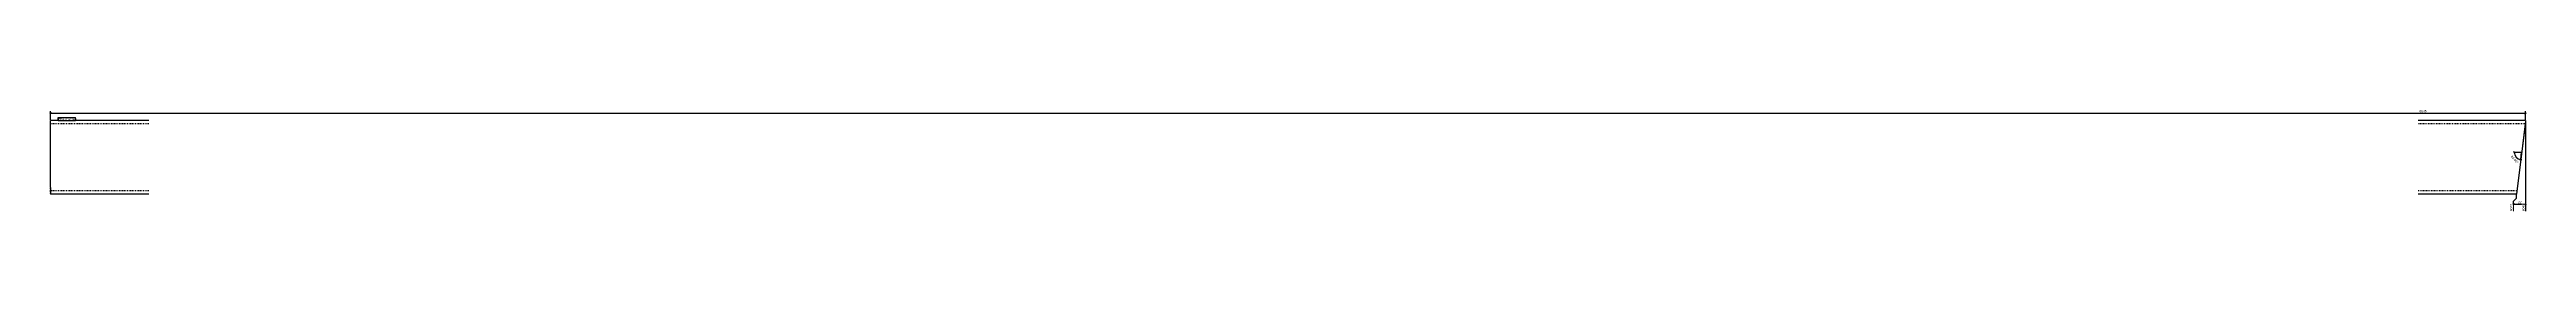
# Model space of a CAD drawing. Header units: millimetres. Extents: x 4 to 6054, y 3 to 254.
import ezdxf

# ---------------------------------------------------------------- set-up
doc = ezdxf.new("R2010")
doc.units = ezdxf.units.MM
doc.linetypes.add('DXK_LINE_DOT2', pattern=[3.9198, 1.9599, -1.9599])
for name, color, linetype in [('MÅLSÆTNING', 7, 'Continuous'), ('STÅL', 7, 'Continuous'), ('TEKST', 7, 'Continuous')]:
    doc.layers.add(name, color=color, linetype=linetype)
doc.styles.add('Arial Narrow', font='ARIALN.TTF', dxfattribs={"height": 0.2})

msp = doc.modelspace()

# ---------------------------------------------------------------- linework, layer by layer
at = {"layer": 'MÅLSÆTNING', "color": 7, "linetype": 'Continuous'}
for p, q in [((9, 245.4), (4.5, 243.6)), ((6.8, 228), (6.8, 249.8)), ((6.8, 244.5), (6051.3, 244.5)), ((6049.1, 243.6), (6053.6, 245.4)), ((6051.3, 228), (6051.3, 249.8)), ((6051.1, 225), (6039.6, 130.8)), ((6024.7, 146.4), (6022.9, 150.9)), ((6023.8, 148.7), (6041.8, 148.7)), ((6037.2, 130.2), (6041.9, 131.4)), ((6039.6, 130.8), (6041.8, 148.7)), ((6024, 22.6), (6019.5, 20.8)), ((6021.7, 29.2), (6029.2, 36.7)), ((6021.7, 4.5), (6021.7, 29.2)), ((6021.7, 21.7), (6051.3, 21.7)), ((6029.2, 36.7), (6029.2, 45)), ((6049.1, 20.8), (6053.6, 22.6))]:
    msp.add_line(p, q, dxfattribs=at)
msp.add_arc((6041.8, 148.7), 18, 180, 263, dxfattribs=at)
at = {"layer": 'STÅL', "color": 2, "linetype": 'Continuous'}
for p, q in [((246.8, 226.5), (6.8, 226.5)), ((6.8, 62.5), (6.8, 226.5)), ((6051.3, 226.5), (5789.2, 226.5)), ((6050.1, 216.6), (6029.2, 46.5)), ((6051.3, 226.5), (6050.1, 216.6)), ((6.8, 62.5), (6.8, 46.5)), ((246.8, 46.5), (6.8, 46.5)), ((6029.2, 46.5), (5789.2, 46.5))]:
    msp.add_line(p, q, dxfattribs=at)
at = {"layer": 'STÅL', "color": 7, "linetype": 'DXK_LINE_DOT2'}
for p, q in [((246.8, 218.5), (6.8, 218.5)), ((6050.3, 218.5), (5789.2, 218.5)), ((6.8, 55.1), (6.8, 62.5)), ((6.8, 54.5), (6.8, 55.1)), ((246.8, 54.5), (6.8, 54.5)), ((6.8, 47.7), (6.8, 54.5)), ((6030.2, 54.5), (5789.2, 54.5))]:
    msp.add_line(p, q, dxfattribs=at)

# ---------------------------------------------------------------- next in the draw order: wipeouts: each hides what was drawn before it
at = {"color": 0}
for points, layer in [([(5808, 245.6), (5808, 254), (5791, 254), (5791, 245.6)], 'MÅLSÆTNING'), ([(6027.7, 121.5), (6034, 127), (6019.4, 143.6), (6013.1, 138)], 'MÅLSÆTNING'), ([(35.5, 227.6), (35.5, 232.8), (26.3, 232.8), (26.3, 227.6)], 'TEKST')]:
    msp.add_wipeout(points, dxfattribs=at).dxf.layer = layer

# ---------------------------------------------------------------- next in the draw order: linework, layer by layer
at = {"layer": 'MÅLSÆTNING', "color": 7, "linetype": 'Continuous'}
msp.add_line((6051.3, 225), (6051.3, 4.5), dxfattribs=at)

# ---------------------------------------------------------------- next in the draw order: texts
at = {"layer": 'MÅLSÆTNING', "color": 3, "style": 'Arial Narrow'}
msp.add_text('6045', height=5.73, dxfattribs=at).set_placement((5792.2, 246.8))
msp.add_text('83.00°', height=5.73, rotation=-48.50088, dxfattribs=at).set_placement((6014.8, 137.9))

# ---------------------------------------------------------------- next in the draw order: wipeouts: each hides what was drawn before it
at = {"color": 0}
msp.add_wipeout([(35.5, 227.6), (35.5, 232.8), (26.3, 232.8), (26.3, 227.6)], dxfattribs=at).dxf.layer = 'TEKST'

# ---------------------------------------------------------------- next in the draw order: wipeouts: each hides what was drawn before it
for points, layer in [([(6041.4, 22.8), (6041.4, 31.2), (6031.7, 31.2), (6031.7, 22.8)], 'MÅLSÆTNING'), ([(67.2, 227.6), (67.2, 231.3), (37.1, 231.3), (37.1, 227.6)], 'TEKST')]:
    msp.add_wipeout(points, dxfattribs=at).dxf.layer = layer

# ---------------------------------------------------------------- next in the draw order: wipeouts: each hides what was drawn before it
at = {"color": 0, "linetype": 'Continuous'}
msp.add_wipeout([(6050.1, 20.3), (6041.7, 20.3), (6041.7, 3.3), (6050.1, 3.3)], dxfattribs=at).dxf.layer = 'MÅLSÆTNING'
at = {"color": 0}
msp.add_wipeout([(67.2, 227.6), (67.2, 231.3), (37.1, 231.3), (37.1, 227.6)], dxfattribs=at).dxf.layer = 'TEKST'

# ---------------------------------------------------------------- next in the draw order: linework, layer by layer
at = {"layer": 'TEKST', "color": 7, "linetype": 'Continuous'}
for p, q in [((25.4, 233.7), (68.1, 233.7)), ((25.4, 226.7), (25.4, 233.7)), ((25.4, 226.7), (68.1, 226.7)), ((68.1, 226.7), (68.1, 233.7))]:
    msp.add_line(p, q, dxfattribs=at)

# ---------------------------------------------------------------- next in the draw order: texts
at = {"layer": 'TEKST', "color": 3, "style": 'Arial Narrow'}
for s, height, p in [('s42', 5.01, (26.3, 227.6)), ('RHS180X180X8', 3.579, (37.1, 227.6))]:
    msp.add_text(s, height=height, dxfattribs=at).set_placement(p)

# ---------------------------------------------------------------- next in the draw order: wipeouts: each hides what was drawn before it
at = {"color": 0, "linetype": 'Continuous'}
msp.add_wipeout([(6020.5, 20.3), (6012.1, 20.3), (6012.1, 3.3), (6020.5, 3.3)], dxfattribs=at).dxf.layer = 'MÅLSÆTNING'

# ---------------------------------------------------------------- next in the draw order: texts
at = {"layer": 'MÅLSÆTNING', "color": 3, "linetype": 'Continuous', "style": 'Arial Narrow'}
for s, p in [('6022', (6019.3, 4.5)), ('6045', (6048.9, 4.5))]:
    msp.add_text(s, height=5.73, rotation=90.00021, dxfattribs=at).set_placement(p)
at = {"layer": 'MÅLSÆTNING', "color": 3, "style": 'Arial Narrow'}
msp.add_text('22', height=5.73, dxfattribs=at).set_placement((6032.9, 24))

doc.saveas('drawing.dxf')
